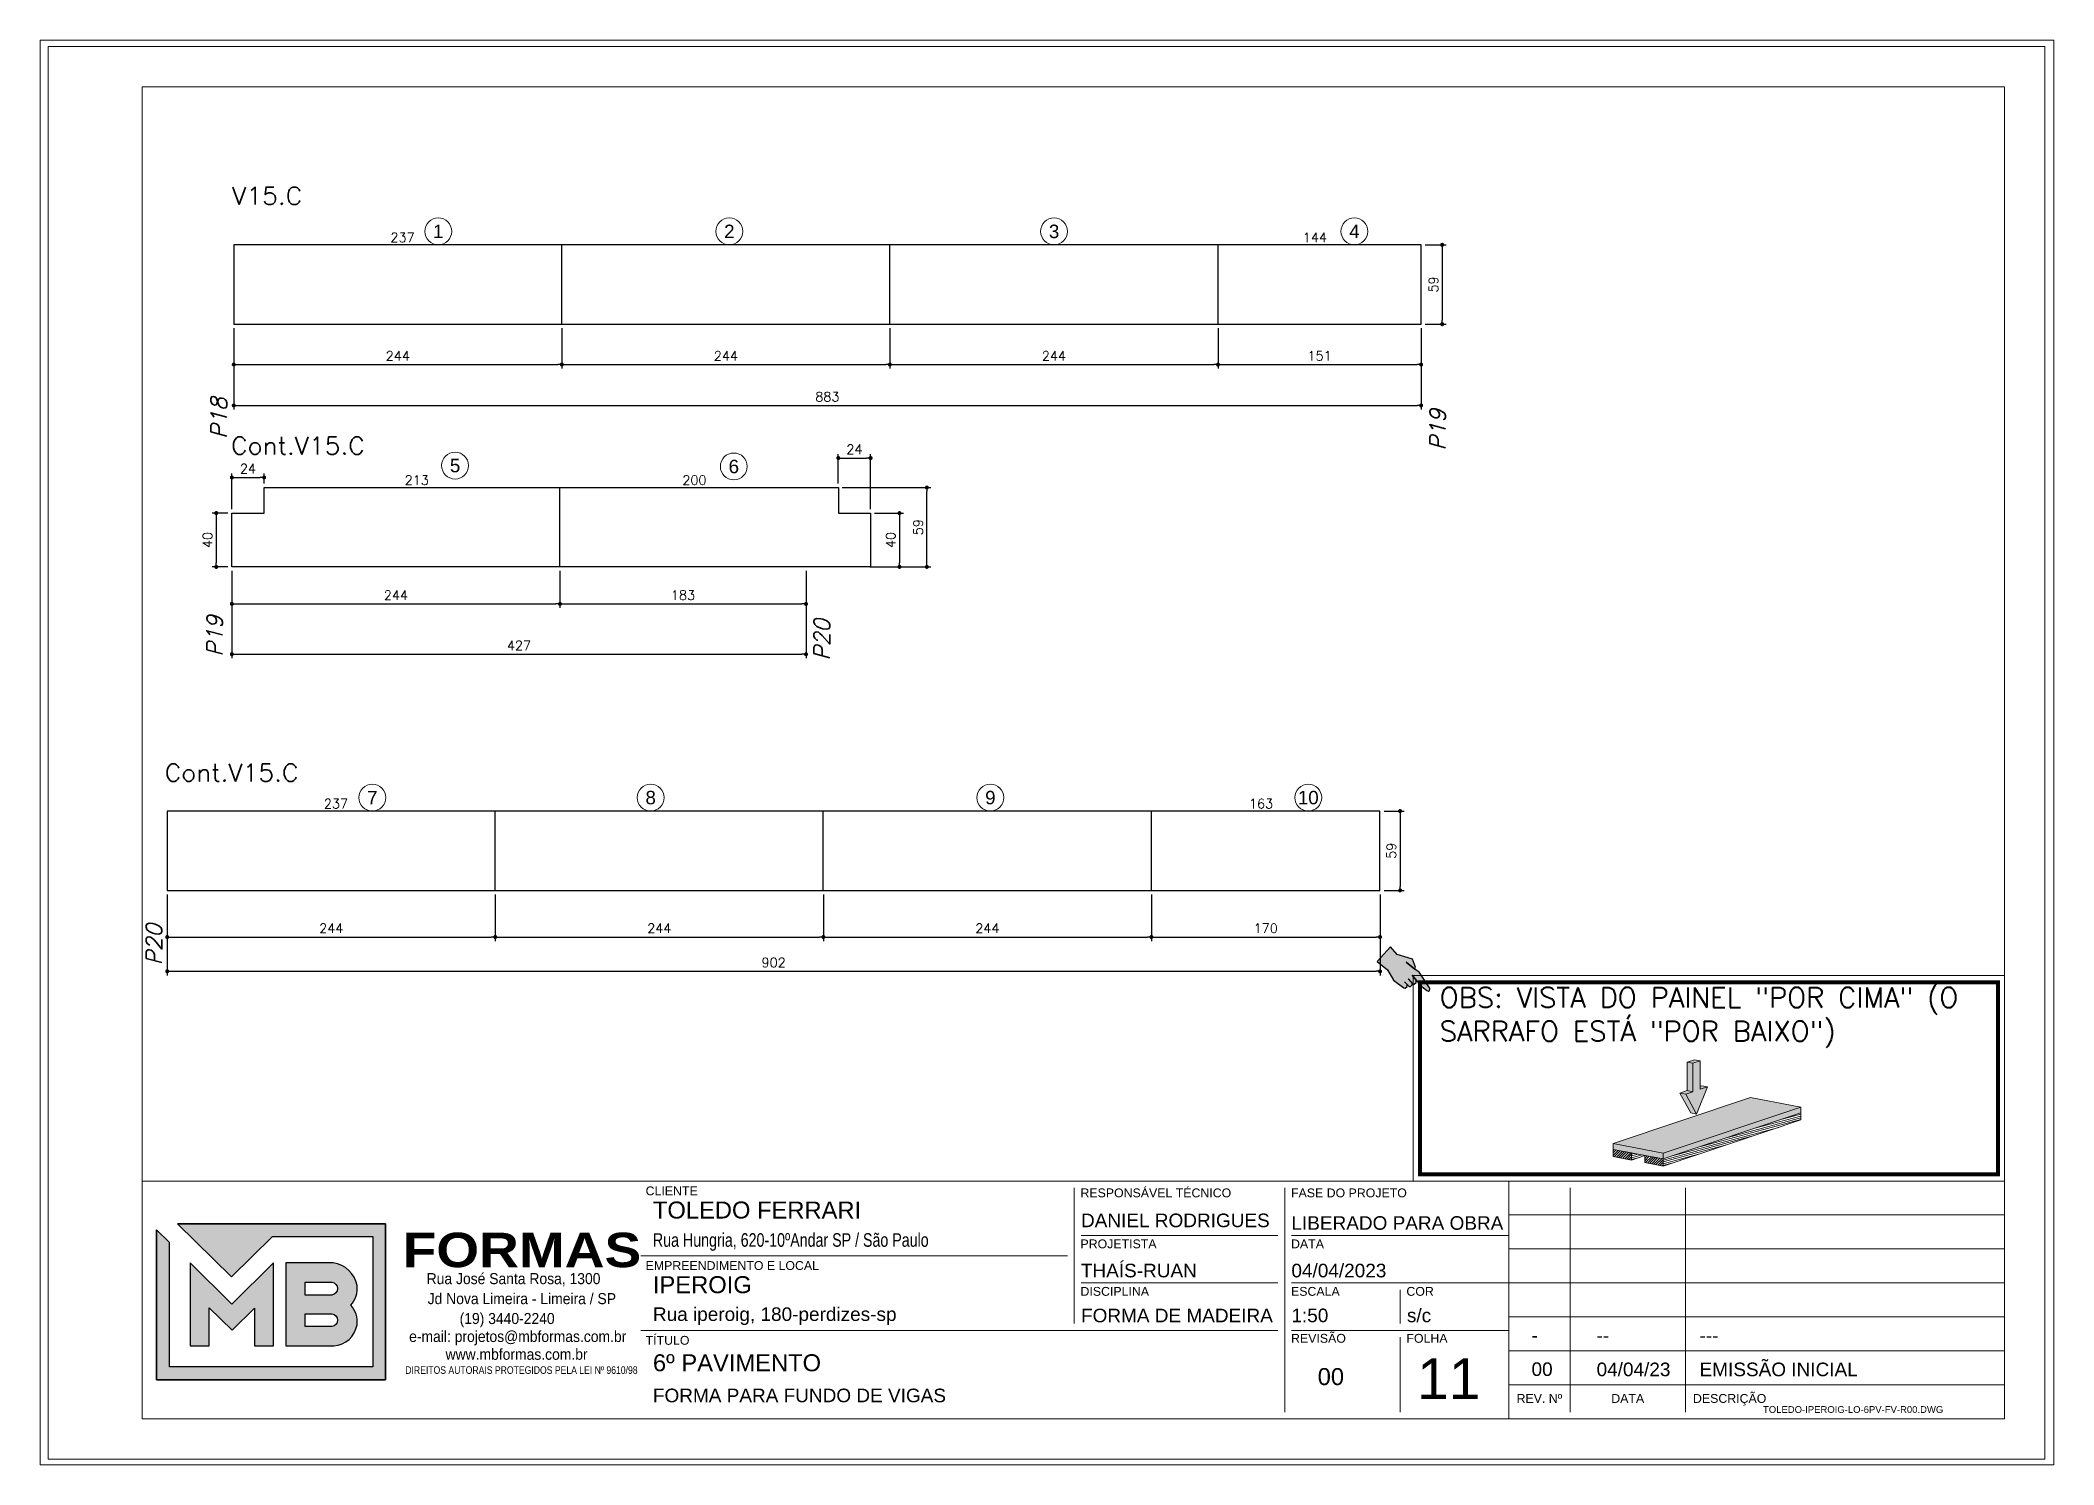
# Paper-space layout '11' of a CAD drawing. Extents: x 399.1 to 428.8, y 284.8 to 305.8.
# The model-space entities are those that its viewports show. They can reach past a viewport. Long polylines and large blocks are cut down to what shows.
import ezdxf
from ezdxf.enums import TextEntityAlignment as Align
from ezdxf.lldxf.tags import DXFTag

# ---------------------------------------------------------------- set-up
doc = ezdxf.new("R2010")
doc.units = 0
doc.header["$PDMODE"] = 2
doc.header["$PDSIZE"] = 10
doc.linetypes.add('CABLIN', pattern=[0.35, 0.25, -0.1])
doc.layers.get('0').update_dxf_attribs({"lineweight": 13})
doc.layers.get('Defpoints').update_dxf_attribs({"lineweight": 13})
for name, color, linetype, lineweight in [('contorno de painel', 7, 'Continuous', 13), ('cotas', 4, 'Continuous', 13), ('FOLHA MB', 7, 'Continuous', 13), ('HACHURACONCRETO', 7, 'Continuous', 13), ('Romaneio', 1, 'Continuous', 13), ('texto de viga', 7, 'Continuous', 13)]:
    doc.layers.add(name, color=color, linetype=linetype, lineweight=lineweight)
for name, color, linetype in [('Cota Sarrafo', 180, 'Continuous'), ('MB_LOGO', 254, 'Continuous'), ('Painéis', 200, 'Continuous'), ('REGUA-80', 111, 'Continuous'), ('TEXTO_GERAL', 7, 'Continuous'), ('va165-sec', 5, 'DASHED')]:
    doc.layers.add(name, color=color, linetype=linetype)
doc.layers.add('VIEW', color=252, linetype='Continuous', lineweight=13, plot=False)
doc.styles.add('ARIAL', font='arial.ttf', dxfattribs={"oblique": 15, "height": 25})
doc.styles.add('MB_C01', font='arial.ttf', dxfattribs={"height": 1.3})
doc.styles.add('MB_C02', font='arial.ttf', dxfattribs={"height": 2})
doc.styles.add('MB_C03', font='arial.ttf', dxfattribs={"height": 2.5})
doc.styles.add('MB_C04', font='arial.ttf', dxfattribs={"height": 6})
doc.styles.add('MB_LOGO', font='ariblk.ttf', dxfattribs={"height": 75})
doc.styles.add('MB_TEXT', font='ARIALN.TTF', dxfattribs={"height": 10})
doc.styles.add('REGUA-120', font='ROMANS.shx', dxfattribs={"height": 15})
doc.styles.add('ROMANS', font='romans.shx')
tags = doc.linetypes.add('DASHED', pattern=[0.75, 0.5, -0.25]).pattern_tags.tags
tags[6:7] = [DXFTag(74, 4), DXFTag(75, 0), DXFTag(340, '0'), DXFTag(46, 1.0), DXFTag(50, 0.0), DXFTag(44, 0.0), DXFTag(45, 0.0)]
tags[4:5] = [DXFTag(74, 4), DXFTag(75, 0), DXFTag(340, '0'), DXFTag(46, 1.0), DXFTag(50, 0.0), DXFTag(44, 0.0), DXFTag(45, 0.0)]
doc.dimstyles.new('PAINEL', dxfattribs={"dimtxt": 7, "dimasz": 3, "dimexe": 3, "dimexo": 3, "dimgap": 3, "dimtad": 1, "dimdec": 1, "dimzin": 12, "dimdsep": 46, "dimtxsty": 'ROMANS', "dimblk": 'DOT', "dimcen": 0, "dimclrd": 4, "dimclre": 4, "dimclrt": 240, "dimadec": 1, "dimazin": 3, "dimtfac": 1, "dimtdec": 1, "dimtmove": 0, "dimatfit": 3, "dimfxl": 0, "dimtolj": 1, "dimtzin": 12, "dimarcsym": 0})
doc.dimstyles.new('projeto2', dxfattribs={"dimtxt": 7, "dimasz": 5, "dimexe": 1.25, "dimexo": 2.5, "dimgap": 2, "dimtad": 1, "dimdec": 1, "dimdsep": 46, "dimtxsty": 'ROMANS', "dimblk": 'OBLIQUE', "dimcen": 10, "dimdle": 1, "dimse1": 1, "dimse2": 1, "dimsd1": 1, "dimsd2": 1, "dimclrd": 256, "dimclre": 256, "dimclrt": 3, "dimadec": 0, "dimazin": 0, "dimtfac": 1, "dimtdec": 1, "dimtmove": 0, "dimatfit": 3, "dimldrblk": 'OBLIQUE', "dimfxl": 0, "dimlwd": -1, "dimlwe": -1, "dimarcsym": 0})

psp = doc.layouts.new('11')

msp = doc.modelspace()

# ---------------------------------------------------------------- texts
at = {"layer": 'Romaneio', "color": 7, "style": 'ARIAL'}
for s, p in [('1', (-15631.3, 7294.89)), ('2', (-15414.82, 7294.89)), ('3', (-15173.32, 7294.89)), ('4', (-14949.97, 7294.89)), ('5', (-15618.78, 7120.83)), ('6', (-15411.5, 7120.14)), ('7', (-15680.33, 6874.04)), ('8', (-15473.34, 6874.04)), ('9', (-15220.71, 6874.04)), ('10', (-14984.3, 6874.04))]:
    msp.add_text(s, height=10, dxfattribs=at).set_placement(p, align=Align.MIDDLE_CENTER)
at = {"layer": 'texto de viga', "color": 215, "style": 'REGUA-120', "oblique": 15}
for s, p in [(' P18', (-15788.59, 7132.71)), ('P19', (-14882.2, 7132.07)), (' P19', (-15791.7, 6970.72)), (' P20', (-15340.14, 6967.95)), (' P20', (-15836.86, 6741.3))]:
    msp.add_text(s, height=11.752, rotation=90, dxfattribs=at).set_placement(p)
at = {"layer": 'TEXTO_GERAL', "style": 'REGUA-120', "width": 1.05}
for s, p in [('V15.C', (-15784.55, 7314.85)), ('Cont.V15.C', (-15785.38, 7129.08)), ('Cont.V15.C', (-15834.7, 6886.09))]:
    msp.add_text(s, height=13, dxfattribs=at).set_placement(p)

# ---------------------------------------------------------------- blocks, each defined once
blk = doc.blocks.new('LOGO2')
at = {"layer": 'MB_LOGO', "linetype": 'Continuous'}
h = blk.add_hatch(color=256, dxfattribs=at)
h.dxf.hatch_style = 1
h.set_gradient(color1=(242, 132, 69), color2=(247, 180, 141), rotation=90, tint=1)
h.paths.add_polyline_path([(7.48, 9.64), (10.45, 12.57), (17.71, 12.57), (17.71, 3.12), (2.97, 3.12), (2.97, 12.14), (2.04, 13.06), (2.04, 2.19), (18.64, 2.19), (18.64, 13.5), (3.56, 13.5)])
h = blk.add_hatch(color=256, dxfattribs=at)
h.dxf.hatch_style = 1
h.set_gradient(color1=(242, 132, 69), color2=(247, 180, 141), rotation=90, tint=1)
h.paths.add_polyline_path([(10.52, 4.64), (10.52, 10.66), (7.5, 7.68), (4.47, 10.66), (4.47, 4.64), (5.86, 4.64), (5.86, 7.4), (7.51, 5.78), (9.13, 7.37), (9.13, 4.64)])
h = blk.add_hatch(color=256, dxfattribs=at)
h.dxf.hatch_style = 1
h.set_gradient(color1=(242, 132, 69), color2=(247, 180, 141), rotation=90, tint=1)
h.paths.add_polyline_path([(11.42, 10.66), (11.42, 4.64), (14.89, 4.64, 0.350532), (16.57, 6.18, 0.219217), (16.12, 7.6, 0.21502), (16.57, 9.03, 0.319901), (14.85, 10.66)])
h.paths.add_polyline_path([(14.75, 8.33), (12.82, 8.33), (12.82, 9.26), (14.63, 9.26, -1)], flags=16)
h.paths.add_polyline_path([(14.75, 6.04), (12.82, 6.04), (12.82, 6.97), (14.63, 6.97, -1)], flags=16)
blk.add_lwpolyline([(3.56, 13.5), (18.64, 13.5), (18.64, 2.19), (2.04, 2.19), (2.04, 13.06)], dxfattribs=at)
at = {"layer": 'MB_LOGO', "color": 31, "linetype": 'Continuous', "true_color": 0xf7b48d}
for points in [[(10.45, 12.57), (17.71, 12.57), (17.71, 3.12), (2.97, 3.12), (2.97, 12.14), (2.04, 13.06), (2.04, 2.19), (18.64, 2.19), (18.64, 13.5), (3.56, 13.5), (7.48, 9.64)], [(4.47, 10.66), (4.47, 4.64), (5.86, 4.64), (5.86, 7.4), (7.51, 5.78), (9.13, 7.37), (9.13, 4.64), (10.52, 4.64), (10.52, 10.66), (7.5, 7.68)]]:
    blk.add_lwpolyline(points, close=True, dxfattribs=at)
for points in [[(16.57, 9.03, 0.319901), (14.85, 10.66), (11.42, 10.66), (11.42, 4.64), (14.89, 4.64, 0.350532), (16.57, 6.18, 0.219217), (16.12, 7.6, 0.21502)], [(12.82, 9.26), (14.75, 9.26, -0.880235), (14.75, 8.33), (12.82, 8.33)], [(12.82, 6.97), (14.75, 6.97, -0.880235), (14.75, 6.04), (12.82, 6.04)]]:
    blk.add_lwpolyline(points, format="xyb", close=True, dxfattribs=at)
at = {"layer": 'MB_LOGO', "color": 0, "linetype": 'Continuous', "style": 'MB_LOGO'}
blk.add_text('FORMAS', height=2.496, dxfattribs=at).set_placement((19.88, 10.35))
at = {"layer": 'MB_LOGO', "color": 0, "style": 'MB_TEXT', "width": 1.1}
for s, p in [('Rua José Santa Rosa, 1300', (21.62, 9.12)), ('Jd Nova Limeira - Limeira / SP', (21.69, 7.67)), ('(19) 3440-2240', (24.01, 6.23)), ('e-mail: projetos@mbformas.com.br', (20.35, 4.93)), ('www.mbformas.com.br', (22.99, 3.64))]:
    blk.add_text(s, height=0.7993, dxfattribs=at).set_placement(p)
at = {"layer": 'MB_LOGO', "color": 252, "style": 'MB_TEXT'}
blk.add_text('DIREITOS AUTORAIS PROTEGIDOS PELA LEI Nº 9610/98', height=0.546, dxfattribs=at).set_placement((20.07, 2.62))
blk = doc.blocks.new('A$Ceb89ac90')
at = {"color": 1}
for p, q in [((1086.3, 356.7), (70, 356.7)), ((763, 351.7), (763, 250.7)), ((919.6, 351.7), (919.6, 185)), ((1086.3, 356.7), (1086.3, 179.9)), ((1455, 356.7), (1086.3, 356.7)), ((1131.8, 185), (1131.8, 351.7)), ((1217.6, 351.7), (1217.6, 185)), ((1455, 331.5), (1086.3, 331.5)), ((914.6, 316.3), (768.1, 316.3)), ((1086.3, 316.3), (924.7, 316.3)), ((758, 301.2), (440.7, 301.2)), ((1455, 306.2), (1086.3, 306.2)), ((914.6, 281), (768.1, 281)), ((1086.3, 281), (924.7, 281)), ((1005.5, 275.9), (1005.5, 250.7)), ((1455, 281), (1086.3, 281)), ((1455, 255.7), (1086.3, 255.7)), ((914.6, 245.6), (440.7, 245.6)), ((1086.3, 245.6), (924.7, 245.6)), ((1005.5, 240.6), (1005.5, 185)), ((1455, 230.4), (1086.3, 230.4)), ((1455, 205.2), (1086.3, 205.2))]:
    blk.add_line(p, q, dxfattribs=at)
for points in [[(0, 1199.9), (0, 149.9), (1485, 149.9), (1485, 1199.9)], [(70, 1169.9), (70, 179.9), (1455, 179.9), (1455, 1169.9)]]:
    blk.add_lwpolyline(points, close=True, dxfattribs=at)
at = {"xscale": 10.25810868844649, "yscale": 10.25810868844649, "zscale": 10.25810868844649}
blk.add_blockref('LOGO2', (59.7, 186.5), dxfattribs=at)
at = {"color": 6, "style": 'MB_C01'}
for s, height, p in [('CLIENTE', 6.57, (444.3, 346.1)), ('RESPONSÁVEL TÉCNICO', 6.566, (767.7, 344.6)), ('FASE DO PROJETO', 6.566, (924.3, 344.6)), ('PROJETISTA', 6.57, (767.7, 306.7)), ('DATA', 6.57, (924.3, 306.7)), ('EMPREENDIMENTO E LOCAL', 6.566, (444.3, 290.6)), ('DISCIPLINA', 6.57, (767.7, 271.4)), ('ESCALA', 6.57, (924.3, 271.4)), ('COR', 6.57, (1010.1, 271.4)), ('TÍTULO', 6.57, (444.3, 235)), ('REVISÃO', 6.57, (924.3, 236.5)), ('FOLHA', 6.57, (1010.1, 236.5))]:
    blk.add_text(s, height=height, dxfattribs=at).set_placement(p)
at = {"color": 5, "style": 'MB_C02'}
for s, p in [('DANIEL RODRIGUES', (768.1, 322.4)), ('FORMA DE MADEIRA', (768.1, 251.7))]:
    blk.add_text(s, height=10.102, dxfattribs=at).set_placement(p)
at = {"color": 6, "style": 'MB_C01'}
for s, p in [('REV. Nº', (1109, 195.1)), ('DATA', (1174.7, 195.1)), ('DESCRIÇÃO', (1250.5, 195.1))]:
    blk.add_text(s, height=6.57, dxfattribs=at).set_placement(p, align=Align.MIDDLE_CENTER)
at = {"insert": (1275.3, 189.4), "char_height": 5.051, "width": 210.818, "attachment_point": 1, "style": 'MB_C04'}
blk.add_mtext('TOLEDO-IPEROIG-LO-6PV-FV-R00.DWG', dxfattribs=at)
at = {"color": 5}
for tag, p, height, style in [('REV_05', (1103.1, 338.1), 10.1, 'MB_C02'), ('DATA_REV_05', (1151.5, 337.9), 10.1, 'MB_C02'), ('INFO_REV_05', (1228.1, 337.9), 10.1, 'MB_C02'), ('CLIENTE', (449.7, 328.8), 12.6, 'MB_C03'), ('FASE', (924.6, 320.5), 10.1, 'MB_C02'), ('REV_04', (1103.1, 312.8), 10.1, 'MB_C02'), ('DATA_REV_04', (1151.5, 312.7), 10.1, 'MB_C02'), ('INFO_REV_04', (1228.1, 312.7), 10.1, 'MB_C02'), ('OBRA', (449.7, 273.3), 12.6, 'MB_C03'), ('PROJETISTA', (768, 285.1), 10.1, 'MB_C02'), ('DATA', (924.6, 285.1), 10.1, 'MB_C02'), ('REV_03', (1103.1, 287.6), 10.1, 'MB_C02'), ('DATA_REV_03', (1151.5, 287.4), 10.1, 'MB_C02'), ('INFO_REV_03', (1228.1, 287.4), 10.1, 'MB_C02'), ('REV_02', (1103.1, 262.3), 10.1, 'MB_C02'), ('DATA_REV_02', (1151.5, 262.1), 10.1, 'MB_C02'), ('INFO_REV_02', (1228.1, 262.1), 10.1, 'MB_C02'), ('ESC', (924.6, 251.8), 10.1, 'MB_C02'), ('COR', (1010.5, 251.8), 10.1, 'MB_C02'), ('REV_01', (1103.1, 237.1), 10.1, 'MB_C02'), ('DATA_REV_01', (1151.5, 236.9), 10.1, 'MB_C02'), ('INFO_REV_01', (1228.1, 236.9), 10.1, 'MB_C02'), ('PAVIMENTO', (449.7, 215.3), 12.6, 'MB_C03'), ('FL', (1018.1, 194.7), 30.3, 'MB_C04'), ('REV', (944.1, 205), 12.6, 'MB_C03'), ('REV_00', (1103.1, 211.8), 10.1, 'MB_C02'), ('DATA_REV_00', (1151.5, 211.6), 10.1, 'MB_C02'), ('EMISSÃO_INICIAL', (1228.1, 211.6), 10.1, 'MB_C02')]:
    blk.add_attdef(tag, p, '', height=height, dxfattribs=dict(at, style=style))
at = {"color": 6, "style": 'MB_C02'}
for tag, p in [('ENDEREÇO_CLIENTE', (449.7, 307.8)), ('ENDEREÇO_OBRA', (449.7, 252.7)), ('TIPO_DE_PROJETO', (449.7, 192.3))]:
    blk.add_attdef(tag, p, '', height=10.1, dxfattribs=at)
blk = doc.blocks.new('INDICADOR')
at = {"layer": 'va165-sec', "ltscale": 100}
blk.add_hatch(color=61, dxfattribs=at).paths.add_polyline_path([(-59.7, -24.5), (-37.5, -24.3), (-35.4, -22.8), (-34.7, -18.5), (-36.9, -15.9), (-32.1, -16.5), (-29.9, -15.1), (-29.3, -11.2), (-31.5, -8.9), (-29.5, -9.3), (-27.5, -7.7), (-26.6, -3.4), (-28.9, -0.4), (-18.5, -2.8), (-3.7, -3.1), (-0.7, -1.9), (0, 0), (-1.3, 2.8), (-2.9, 3.5), (-33.7, 13.2), (-42.6, 13.1), (-44, 16), (-56.7, 23.9), (-82.1, 13.8), (-99.5, 16.7), (-102.1, -17), (-79.1, -17.5)])
at = {"layer": 'REGUA-80', "color": 1}
blk.add_lwpolyline([(-102.1, -17), (-79.1, -17.5), (-59.7, -24.5), (-37.5, -24.3), (-35.4, -22.8), (-34.7, -18.5), (-36.9, -15.9), (-43.1, -15.1), (-32.1, -16.5), (-29.9, -15.1), (-29.3, -11.2), (-31.5, -8.9), (-41.5, -7), (-29.5, -9.3), (-27.5, -7.7), (-26.6, -3.4), (-28.9, -0.4), (-39.8, 2.2), (-18.5, -2.8), (-3.7, -3.1), (-0.7, -1.9), (0, 0), (-1.3, 2.8), (-2.9, 3.5), (-33.7, 13.2), (-42.6, 13.1), (-61.9, 12.9), (-42.6, 13.1), (-44, 16), (-56.7, 23.9), (-82.1, 13.8), (-99.5, 16.7), (-102.1, -17)], dxfattribs=at)
blk = doc.blocks.new('DEDADA')
at = {"linetype": 'Continuous', "ltscale": 100, "xscale": 0.5000000000004939, "yscale": 0.5000000000004939, "zscale": 0.5000000000004939, "rotation": 321.5463332659798}
blk.add_blockref('INDICADOR', (63.1, 17), dxfattribs=at)
blk = doc.blocks.new('FDSFSDFSDF')
at = {"layer": 'HACHURACONCRETO'}
h = blk.add_hatch(color=1, dxfattribs=at)
h.dxf.hatch_style = 1
h.paths.add_polyline_path([(-20956.4, 7327.5), (-20960.7, 7328.3), (-20960.7, 7307.2), (-20956.4, 7306.3)], flags=17)
h.paths.add_polyline_path([(-20951, 7329.3), (-20956.4, 7327.5), (-20956.4, 7306.3), (-20961.8, 7304.5), (-20953.7, 7289.8), (-20945.6, 7310), (-20951, 7308.2)])
h.paths.add_polyline_path([(-20961.8, 7304.5), (-20966.1, 7305.3), (-20958, 7290.7), (-20953.7, 7289.8)])
h.paths.add_polyline_path([(-20956.4, 7306.3), (-20960.7, 7307.2), (-20966.1, 7305.3), (-20961.8, 7304.5)])
h.paths.add_polyline_path([(-20945.6, 7310), (-20949.9, 7310.8), (-20951, 7310.4), (-20951, 7308.2)], flags=17)
h.paths.add_polyline_path([(-20951, 7329.3), (-20955.3, 7330.1), (-20960.7, 7328.3), (-20956.4, 7327.5)])
h = blk.add_hatch(color=253, dxfattribs=at)
h.dxf.hatch_style = 1
h.paths.add_polyline_path([(-20876.3, 7294.9), (-20913.5, 7302), (-21015.7, 7267.8), (-20978.5, 7260.6)])
h.paths.add_polyline_path([(-21015.7, 7267.8), (-21015.7, 7263.5), (-20978.5, 7256.4), (-20978.5, 7260.6)])
h.paths.add_polyline_path([(-20876.3, 7290.6), (-20876.3, 7294.9), (-20978.5, 7260.6), (-20978.5, 7256.4)])
h = blk.add_hatch(dxfattribs=at)
h.set_pattern_fill('ANSI31', color=252, scale=0.409149, angle=150)
h.set_pattern_definition([(195, (7609.989, -2957.4306), (0.336218163, -1.254783266), [])])
h.paths.add_polyline_path([(-20992.2, 7258.9), (-20992.2, 7259), (-21002, 7260.9), (-21002, 7255.6)])
h.paths.add_polyline_path([(-20876.3, 7285.4), (-20876.3, 7290.6), (-20978.5, 7256.4), (-20978.5, 7251.1)])
h = blk.add_hatch(dxfattribs=at)
h.set_pattern_fill('ANSI31', color=252, scale=0.409149)
h.set_pattern_definition([(45, (7609.989, -2957.4306), (-0.918565103, 0.918565103), [])])
h.paths.add_polyline_path([(-21002, 7260.9), (-21015.7, 7263.5), (-21015.7, 7258.3), (-21002, 7255.6)])
h.paths.add_polyline_path([(-20978.5, 7256.4), (-20992.2, 7259), (-20992.2, 7253.8), (-20978.5, 7251.1)])
at = {"color": 0, "linetype": 'Continuous', "lineweight": 0, "extrusion": (5.55112e-17, 0.967349, 0.253449)}
for p, q in [((-20960.7, 7328.3), (-20955.3, 7330.1)), ((-20956.4, 7327.5), (-20960.7, 7328.3)), ((-20960.7, 7307.2), (-20960.7, 7328.3)), ((-20951, 7329.3), (-20956.4, 7327.5)), ((-20956.4, 7327.5), (-20956.4, 7306.3)), ((-20951, 7329.3), (-20955.3, 7330.1)), ((-20951, 7308.2), (-20951, 7329.3)), ((-20953.7, 7289.8), (-20945.6, 7310)), ((-20951, 7310.4), (-20949.9, 7310.8)), ((-20945.6, 7310), (-20951, 7308.2)), ((-20945.6, 7310), (-20949.9, 7310.8)), ((-20913.5, 7302), (-21015.7, 7267.8)), ((-20978.5, 7260.6), (-20876.3, 7294.9)), ((-20966.1, 7305.3), (-20960.7, 7307.2)), ((-20961.8, 7304.5), (-20966.1, 7305.3)), ((-20958, 7290.7), (-20966.1, 7305.3)), ((-20956.4, 7306.3), (-20961.8, 7304.5)), ((-20961.8, 7304.5), (-20953.7, 7289.8)), ((-20956.4, 7306.3), (-20960.7, 7307.2)), ((-20876.3, 7294.9), (-20913.5, 7302)), ((-20876.3, 7290.6), (-20876.3, 7294.9)), ((-20876.3, 7290.6), (-20978.5, 7256.4)), ((-20876.3, 7290.6), (-20978.5, 7256.4)), ((-20876.3, 7285.4), (-20978.5, 7251.1)), ((-20953.7, 7289.8), (-20958, 7290.7)), ((-20876.3, 7290.6), (-20876.3, 7285.4)), ((-21015.7, 7267.8), (-20978.5, 7260.6)), ((-21015.7, 7263.5), (-21015.7, 7267.8)), ((-21015.7, 7263.5), (-21015.7, 7258.3)), ((-21015.7, 7263.5), (-21002, 7260.9)), ((-20978.5, 7256.4), (-21015.7, 7263.5)), ((-21002, 7255.6), (-21015.7, 7258.3)), ((-21002, 7260.9), (-21002, 7255.6)), ((-20992.2, 7258.9), (-21002, 7255.6)), ((-20978.5, 7256.4), (-20992.2, 7259)), ((-20992.2, 7259), (-20992.2, 7253.8)), ((-20978.5, 7251.1), (-20992.2, 7253.8)), ((-20978.5, 7256.4), (-20978.5, 7260.6)), ((-20978.5, 7256.4), (-20978.5, 7251.1))]:
    blk.add_line(p, q, dxfattribs=at)
blk.add_lwpolyline([(-21164.5, 7392.8), (-20724.6, 7392.8), (-20724.6, 7240), (-21164.5, 7240)], close=True)
at = {"const_width": 3}
blk.add_lwpolyline([(-21159.5, 7387.8), (-20729.6, 7387.8), (-20729.6, 7245), (-21159.5, 7245)], close=True, dxfattribs=at)
at = {"lineweight": 5, "xscale": 0.8622490710097133, "yscale": 0.8622490710097133, "zscale": 0.2874163570032379}
blk.add_blockref('DEDADA', (-21206.7, 7367), dxfattribs=at)
at = {"layer": 'contorno de painel', "linetype": 'CABLIN', "insert": (-21144.8, 7383.9), "char_height": 15, "attachment_point": 1, "style": 'ROMANS'}
blk.add_mtext_dynamic_manual_height_columns('OBS: VISTA DO PAINEL "POR CIMA" (O SARRAFO ESTÁ "POR BAIXO")', width=429.807, gutter_width=45, heights=[0], dxfattribs=at)
blk = doc.blocks.new('_Dot')
at = {"color": 0, "linetype": 'ByBlock', "lineweight": -2}
blk.add_line((-0.5, 0), (-1, 0), dxfattribs=at)
at = {"color": 0, "linetype": 'ByBlock', "const_width": 0.5}
blk.add_lwpolyline([(-0.25, 0, 1), (0.25, 0, 1)], format="xyb", close=True, dxfattribs=at)
blk = doc.blocks.new('*D834')
at = {"layer": 'cotas', "color": 4, "lineweight": -2, "transparency": 16777216}
for p, q in [((-15783.4, 7222.9), (-15783.4, 7162.5)), ((-14900.4, 7222.9), (-14900.4, 7162.5)), ((-15780.4, 7165.5), (-14903.4, 7165.5))]:
    blk.add_line(p, q, dxfattribs=at)
at = {"layer": 'Defpoints', "color": 0, "transparency": 16777216}
for p in [(-15783.4, 7225.9), (-14900.4, 7225.9), (-14900.4, 7165.5)]:
    blk.add_point(p, dxfattribs=at)
at = {"layer": 'cotas', "color": 4, "lineweight": -2, "transparency": 16777216, "xscale": 3, "yscale": 3, "zscale": 3, "rotation": 180}
blk.add_blockref('_Dot', (-15783.4, 7165.5), dxfattribs=at)
at = {"layer": 'cotas', "color": 4, "lineweight": -2, "transparency": 16777216, "xscale": 3, "yscale": 3, "zscale": 3}
blk.add_blockref('_Dot', (-14900.4, 7165.5), dxfattribs=at)
at = {"layer": 'cotas', "color": 240, "transparency": 16777216, "insert": (-15341.9, 7172), "char_height": 7, "attachment_point": 5, "style": 'ROMANS'}
blk.add_mtext('\\A1;883', dxfattribs=at)
blk = doc.blocks.new('*D835')
at = {"layer": 'cotas', "color": 4, "lineweight": -2, "transparency": 16777216}
for p, q in [((-15783.4, 7222.9), (-15783.4, 7192.9)), ((-15539.4, 7222.9), (-15539.4, 7192.9)), ((-15780.4, 7195.9), (-15542.4, 7195.9))]:
    blk.add_line(p, q, dxfattribs=at)
at = {"layer": 'Defpoints', "color": 0, "transparency": 16777216}
for p in [(-15783.4, 7225.9), (-15539.4, 7225.9), (-15539.4, 7195.9)]:
    blk.add_point(p, dxfattribs=at)
at = {"layer": 'cotas', "color": 4, "lineweight": -2, "transparency": 16777216, "xscale": 3, "yscale": 3, "zscale": 3, "rotation": 180}
blk.add_blockref('_Dot', (-15783.4, 7195.9), dxfattribs=at)
at = {"layer": 'cotas', "color": 4, "lineweight": -2, "transparency": 16777216, "xscale": 3, "yscale": 3, "zscale": 3}
blk.add_blockref('_Dot', (-15539.4, 7195.9), dxfattribs=at)
at = {"layer": 'cotas', "color": 240, "transparency": 16777216, "insert": (-15661.4, 7202.4), "char_height": 7, "attachment_point": 5, "style": 'ROMANS'}
blk.add_mtext('\\A1;244', dxfattribs=at)
blk = doc.blocks.new('*D836')
at = {"layer": 'cotas', "color": 4, "lineweight": -2, "transparency": 16777216}
for p, q in [((-15539.4, 7222.9), (-15539.4, 7192.9)), ((-15295.4, 7222.9), (-15295.4, 7192.9)), ((-15536.4, 7195.9), (-15298.4, 7195.9))]:
    blk.add_line(p, q, dxfattribs=at)
at = {"layer": 'Defpoints', "color": 0, "transparency": 16777216}
for p in [(-15539.4, 7225.9), (-15295.4, 7225.9), (-15295.4, 7195.9)]:
    blk.add_point(p, dxfattribs=at)
at = {"layer": 'cotas', "color": 4, "lineweight": -2, "transparency": 16777216, "xscale": 3, "yscale": 3, "zscale": 3, "rotation": 180}
blk.add_blockref('_Dot', (-15539.4, 7195.9), dxfattribs=at)
at = {"layer": 'cotas', "color": 4, "lineweight": -2, "transparency": 16777216, "xscale": 3, "yscale": 3, "zscale": 3}
blk.add_blockref('_Dot', (-15295.4, 7195.9), dxfattribs=at)
at = {"layer": 'cotas', "color": 240, "transparency": 16777216, "insert": (-15417.4, 7202.4), "char_height": 7, "attachment_point": 5, "style": 'ROMANS'}
blk.add_mtext('\\A1;244', dxfattribs=at)
blk = doc.blocks.new('*D837')
at = {"layer": 'cotas', "color": 4, "lineweight": -2, "transparency": 16777216}
for p, q in [((-15295.4, 7222.9), (-15295.4, 7192.9)), ((-15051.4, 7222.9), (-15051.4, 7192.9)), ((-15292.4, 7195.9), (-15054.4, 7195.9))]:
    blk.add_line(p, q, dxfattribs=at)
at = {"layer": 'Defpoints', "color": 0, "transparency": 16777216}
for p in [(-15295.4, 7225.9), (-15051.4, 7225.9), (-15051.4, 7195.9)]:
    blk.add_point(p, dxfattribs=at)
at = {"layer": 'cotas', "color": 4, "lineweight": -2, "transparency": 16777216, "xscale": 3, "yscale": 3, "zscale": 3, "rotation": 180}
blk.add_blockref('_Dot', (-15295.4, 7195.9), dxfattribs=at)
at = {"layer": 'cotas', "color": 4, "lineweight": -2, "transparency": 16777216, "xscale": 3, "yscale": 3, "zscale": 3}
blk.add_blockref('_Dot', (-15051.4, 7195.9), dxfattribs=at)
at = {"layer": 'cotas', "color": 240, "transparency": 16777216, "insert": (-15173.4, 7202.4), "char_height": 7, "attachment_point": 5, "style": 'ROMANS'}
blk.add_mtext('\\A1;244', dxfattribs=at)
blk = doc.blocks.new('*D838')
at = {"layer": 'cotas', "color": 4, "lineweight": -2, "transparency": 16777216}
for p, q in [((-15051.4, 7222.9), (-15051.4, 7192.9)), ((-14900.4, 7222.9), (-14900.4, 7192.9)), ((-15048.4, 7195.9), (-14903.4, 7195.9))]:
    blk.add_line(p, q, dxfattribs=at)
at = {"layer": 'Defpoints', "color": 0, "transparency": 16777216}
for p in [(-15051.4, 7225.9), (-14900.4, 7225.9), (-14900.4, 7195.9)]:
    blk.add_point(p, dxfattribs=at)
at = {"layer": 'cotas', "color": 4, "lineweight": -2, "transparency": 16777216, "xscale": 3, "yscale": 3, "zscale": 3, "rotation": 180}
blk.add_blockref('_Dot', (-15051.4, 7195.9), dxfattribs=at)
at = {"layer": 'cotas', "color": 4, "lineweight": -2, "transparency": 16777216, "xscale": 3, "yscale": 3, "zscale": 3}
blk.add_blockref('_Dot', (-14900.4, 7195.9), dxfattribs=at)
at = {"layer": 'cotas', "color": 240, "transparency": 16777216, "insert": (-14975.9, 7202.4), "char_height": 7, "attachment_point": 5, "style": 'ROMANS'}
blk.add_mtext('\\A1;151', dxfattribs=at)
blk = doc.blocks.new('*D839')
at = {"layer": 'cotas', "color": 4, "lineweight": -2, "transparency": 16777216}
for p, q in [((-14897.4, 7284.9), (-14881.7, 7284.9)), ((-14884.7, 7281.9), (-14884.7, 7228.9)), ((-14897.4, 7225.9), (-14881.7, 7225.9))]:
    blk.add_line(p, q, dxfattribs=at)
at = {"layer": 'Defpoints', "color": 0, "transparency": 16777216}
for p in [(-14900.4, 7284.9), (-14900.4, 7225.9), (-14884.7, 7225.9)]:
    blk.add_point(p, dxfattribs=at)
at = {"layer": 'cotas', "color": 4, "lineweight": -2, "transparency": 16777216, "xscale": 3, "yscale": 3, "zscale": 3}
for p, rotation in [((-14884.7, 7284.9), 90), ((-14884.7, 7225.9), 270)]:
    blk.add_blockref('_Dot', p, dxfattribs=dict(at, rotation=rotation))
at = {"layer": 'cotas', "color": 240, "transparency": 16777216, "insert": (-14891.2, 7255.4), "char_height": 7, "attachment_point": 5, "rotation": 90, "style": 'ROMANS'}
blk.add_mtext('\\A1;59', dxfattribs=at)
blk = doc.blocks.new('*D840')
at = {"layer": 'cotas', "color": 4, "lineweight": -2, "transparency": 16777216}
for p, q in [((-15784.8, 7042.5), (-15784.8, 6977.6)), ((-15357.8, 7042.5), (-15357.8, 6977.6)), ((-15781.8, 6980.6), (-15360.8, 6980.6))]:
    blk.add_line(p, q, dxfattribs=at)
at = {"layer": 'Defpoints', "color": 0, "transparency": 16777216}
for p in [(-15784.8, 7045.5), (-15357.8, 7045.5), (-15357.8, 6980.6)]:
    blk.add_point(p, dxfattribs=at)
at = {"layer": 'cotas', "color": 4, "lineweight": -2, "transparency": 16777216, "xscale": 3, "yscale": 3, "zscale": 3, "rotation": 180}
blk.add_blockref('_Dot', (-15784.8, 6980.6), dxfattribs=at)
at = {"layer": 'cotas', "color": 4, "lineweight": -2, "transparency": 16777216, "xscale": 3, "yscale": 3, "zscale": 3}
blk.add_blockref('_Dot', (-15357.8, 6980.6), dxfattribs=at)
at = {"layer": 'cotas', "color": 240, "transparency": 16777216, "insert": (-15571.3, 6987.1), "char_height": 7, "attachment_point": 5, "style": 'ROMANS'}
blk.add_mtext('\\A1;427', dxfattribs=at)
blk = doc.blocks.new('*D842')
at = {"layer": 'cotas', "color": 4, "lineweight": -2, "transparency": 16777216}
for p, q in [((-15784.8, 7042.5), (-15784.8, 7015)), ((-15540.8, 7042.5), (-15540.8, 7015)), ((-15781.8, 7018), (-15543.8, 7018))]:
    blk.add_line(p, q, dxfattribs=at)
at = {"layer": 'Defpoints', "color": 0, "transparency": 16777216}
for p in [(-15784.8, 7045.5), (-15540.8, 7045.5), (-15540.8, 7018)]:
    blk.add_point(p, dxfattribs=at)
at = {"layer": 'cotas', "color": 4, "lineweight": -2, "transparency": 16777216, "xscale": 3, "yscale": 3, "zscale": 3, "rotation": 180}
blk.add_blockref('_Dot', (-15784.8, 7018), dxfattribs=at)
at = {"layer": 'cotas', "color": 4, "lineweight": -2, "transparency": 16777216, "xscale": 3, "yscale": 3, "zscale": 3}
blk.add_blockref('_Dot', (-15540.8, 7018), dxfattribs=at)
at = {"layer": 'cotas', "color": 240, "transparency": 16777216, "insert": (-15662.8, 7024.5), "char_height": 7, "attachment_point": 5, "style": 'ROMANS'}
blk.add_mtext('\\A1;244', dxfattribs=at)
blk = doc.blocks.new('*D843')
at = {"layer": 'cotas', "color": 4, "lineweight": -2, "transparency": 16777216}
for p, q in [((-15540.8, 7042.5), (-15540.8, 7015)), ((-15357.8, 7042.5), (-15357.8, 7015)), ((-15537.8, 7018), (-15360.8, 7018))]:
    blk.add_line(p, q, dxfattribs=at)
at = {"layer": 'Defpoints', "color": 0, "transparency": 16777216}
for p in [(-15540.8, 7045.5), (-15357.8, 7045.5), (-15357.8, 7018)]:
    blk.add_point(p, dxfattribs=at)
at = {"layer": 'cotas', "color": 4, "lineweight": -2, "transparency": 16777216, "xscale": 3, "yscale": 3, "zscale": 3, "rotation": 180}
blk.add_blockref('_Dot', (-15540.8, 7018), dxfattribs=at)
at = {"layer": 'cotas', "color": 4, "lineweight": -2, "transparency": 16777216, "xscale": 3, "yscale": 3, "zscale": 3}
blk.add_blockref('_Dot', (-15357.8, 7018), dxfattribs=at)
at = {"layer": 'cotas', "color": 240, "transparency": 16777216, "insert": (-15449.3, 7024.5), "char_height": 7, "attachment_point": 5, "style": 'ROMANS'}
blk.add_mtext('\\A1;183', dxfattribs=at)
blk = doc.blocks.new('*D844')
at = {"layer": 'cotas', "color": 4, "lineweight": -2, "transparency": 16777216}
for p, q in [((-15832.9, 6802), (-15832.9, 6741.9)), ((-14930.9, 6802), (-14930.9, 6741.9)), ((-15829.9, 6744.9), (-14933.9, 6744.9))]:
    blk.add_line(p, q, dxfattribs=at)
at = {"layer": 'Defpoints', "color": 0, "transparency": 16777216}
for p in [(-15832.9, 6805), (-14930.9, 6805), (-14930.9, 6744.9)]:
    blk.add_point(p, dxfattribs=at)
at = {"layer": 'cotas', "color": 4, "lineweight": -2, "transparency": 16777216, "xscale": 3, "yscale": 3, "zscale": 3, "rotation": 180}
blk.add_blockref('_Dot', (-15832.9, 6744.9), dxfattribs=at)
at = {"layer": 'cotas', "color": 4, "lineweight": -2, "transparency": 16777216, "xscale": 3, "yscale": 3, "zscale": 3}
blk.add_blockref('_Dot', (-14930.9, 6744.9), dxfattribs=at)
at = {"layer": 'cotas', "color": 240, "transparency": 16777216, "insert": (-15381.9, 6751.4), "char_height": 7, "attachment_point": 5, "style": 'ROMANS'}
blk.add_mtext('\\A1;902', dxfattribs=at)
blk = doc.blocks.new('*D845')
at = {"layer": 'cotas', "color": 4, "lineweight": -2, "transparency": 16777216}
for p, q in [((-15832.9, 6802), (-15832.9, 6767.4)), ((-15588.9, 6802), (-15588.9, 6767.4)), ((-15829.9, 6770.4), (-15591.9, 6770.4))]:
    blk.add_line(p, q, dxfattribs=at)
at = {"layer": 'Defpoints', "color": 0, "transparency": 16777216}
for p in [(-15832.9, 6805), (-15588.9, 6805), (-15588.9, 6770.4)]:
    blk.add_point(p, dxfattribs=at)
at = {"layer": 'cotas', "color": 4, "lineweight": -2, "transparency": 16777216, "xscale": 3, "yscale": 3, "zscale": 3, "rotation": 180}
blk.add_blockref('_Dot', (-15832.9, 6770.4), dxfattribs=at)
at = {"layer": 'cotas', "color": 4, "lineweight": -2, "transparency": 16777216, "xscale": 3, "yscale": 3, "zscale": 3}
blk.add_blockref('_Dot', (-15588.9, 6770.4), dxfattribs=at)
at = {"layer": 'cotas', "color": 240, "transparency": 16777216, "insert": (-15710.9, 6776.9), "char_height": 7, "attachment_point": 5, "style": 'ROMANS'}
blk.add_mtext('\\A1;244', dxfattribs=at)
blk = doc.blocks.new('*D846')
at = {"layer": 'cotas', "color": 4, "lineweight": -2, "transparency": 16777216}
for p, q in [((-15588.9, 6802), (-15588.9, 6767.4)), ((-15344.9, 6802), (-15344.9, 6767.4)), ((-15585.9, 6770.4), (-15347.9, 6770.4))]:
    blk.add_line(p, q, dxfattribs=at)
at = {"layer": 'Defpoints', "color": 0, "transparency": 16777216}
for p in [(-15588.9, 6805), (-15344.9, 6805), (-15344.9, 6770.4)]:
    blk.add_point(p, dxfattribs=at)
at = {"layer": 'cotas', "color": 4, "lineweight": -2, "transparency": 16777216, "xscale": 3, "yscale": 3, "zscale": 3, "rotation": 180}
blk.add_blockref('_Dot', (-15588.9, 6770.4), dxfattribs=at)
at = {"layer": 'cotas', "color": 4, "lineweight": -2, "transparency": 16777216, "xscale": 3, "yscale": 3, "zscale": 3}
blk.add_blockref('_Dot', (-15344.9, 6770.4), dxfattribs=at)
at = {"layer": 'cotas', "color": 240, "transparency": 16777216, "insert": (-15466.9, 6776.9), "char_height": 7, "attachment_point": 5, "style": 'ROMANS'}
blk.add_mtext('\\A1;244', dxfattribs=at)
blk = doc.blocks.new('*D847')
at = {"layer": 'cotas', "color": 4, "lineweight": -2, "transparency": 16777216}
for p, q in [((-15344.9, 6802), (-15344.9, 6767.4)), ((-15100.9, 6802), (-15100.9, 6767.4)), ((-15341.9, 6770.4), (-15103.9, 6770.4))]:
    blk.add_line(p, q, dxfattribs=at)
at = {"layer": 'Defpoints', "color": 0, "transparency": 16777216}
for p in [(-15344.9, 6805), (-15100.9, 6805), (-15100.9, 6770.4)]:
    blk.add_point(p, dxfattribs=at)
at = {"layer": 'cotas', "color": 4, "lineweight": -2, "transparency": 16777216, "xscale": 3, "yscale": 3, "zscale": 3, "rotation": 180}
blk.add_blockref('_Dot', (-15344.9, 6770.4), dxfattribs=at)
at = {"layer": 'cotas', "color": 4, "lineweight": -2, "transparency": 16777216, "xscale": 3, "yscale": 3, "zscale": 3}
blk.add_blockref('_Dot', (-15100.9, 6770.4), dxfattribs=at)
at = {"layer": 'cotas', "color": 240, "transparency": 16777216, "insert": (-15222.9, 6776.9), "char_height": 7, "attachment_point": 5, "style": 'ROMANS'}
blk.add_mtext('\\A1;244', dxfattribs=at)
blk = doc.blocks.new('*D848')
at = {"layer": 'cotas', "color": 4, "lineweight": -2, "transparency": 16777216}
for p, q in [((-15100.9, 6802), (-15100.9, 6767.4)), ((-14930.9, 6802), (-14930.9, 6767.4)), ((-15097.9, 6770.4), (-14933.9, 6770.4))]:
    blk.add_line(p, q, dxfattribs=at)
at = {"layer": 'Defpoints', "color": 0, "transparency": 16777216}
for p in [(-15100.9, 6805), (-14930.9, 6805), (-14930.9, 6770.4)]:
    blk.add_point(p, dxfattribs=at)
at = {"layer": 'cotas', "color": 4, "lineweight": -2, "transparency": 16777216, "xscale": 3, "yscale": 3, "zscale": 3, "rotation": 180}
blk.add_blockref('_Dot', (-15100.9, 6770.4), dxfattribs=at)
at = {"layer": 'cotas', "color": 4, "lineweight": -2, "transparency": 16777216, "xscale": 3, "yscale": 3, "zscale": 3}
blk.add_blockref('_Dot', (-14930.9, 6770.4), dxfattribs=at)
at = {"layer": 'cotas', "color": 240, "transparency": 16777216, "insert": (-15015.9, 6776.9), "char_height": 7, "attachment_point": 5, "style": 'ROMANS'}
blk.add_mtext('\\A1;170', dxfattribs=at)
blk = doc.blocks.new('*D849')
at = {"layer": 'cotas', "color": 4, "lineweight": -2, "transparency": 16777216}
for p, q in [((-14927.9, 6864), (-14913, 6864)), ((-14916, 6861), (-14916, 6808)), ((-14927.9, 6805), (-14913, 6805))]:
    blk.add_line(p, q, dxfattribs=at)
at = {"layer": 'Defpoints', "color": 0, "transparency": 16777216}
for p in [(-14930.9, 6864), (-14930.9, 6805), (-14916, 6805)]:
    blk.add_point(p, dxfattribs=at)
at = {"layer": 'cotas', "color": 4, "lineweight": -2, "transparency": 16777216, "xscale": 3, "yscale": 3, "zscale": 3}
for p, rotation in [((-14916, 6864), 90), ((-14916, 6805), 270)]:
    blk.add_blockref('_Dot', p, dxfattribs=dict(at, rotation=rotation))
at = {"layer": 'cotas', "color": 240, "transparency": 16777216, "insert": (-14922.5, 6834.5), "char_height": 7, "attachment_point": 5, "rotation": 90, "style": 'ROMANS'}
blk.add_mtext('\\A1;59', dxfattribs=at)
blk = doc.blocks.new('*D2556')
at = {"layer": 'Defpoints', "color": 0, "transparency": 16777216}
for p in [(-15309.8, 7126.4), (-15333.8, 7104.5), (-15309.8, 7085.5)]:
    blk.add_point(p, dxfattribs=at)
at = {"layer": 'Painéis', "color": 4, "lineweight": -2, "transparency": 16777216}
for p, q in [((-15333.8, 7107.5), (-15333.8, 7129.4)), ((-15309.8, 7088.5), (-15309.8, 7129.4)), ((-15330.8, 7126.4), (-15312.8, 7126.4))]:
    blk.add_line(p, q, dxfattribs=at)
at = {"layer": 'Painéis', "color": 4, "lineweight": -2, "transparency": 16777216, "xscale": 3, "yscale": 3, "zscale": 3, "rotation": 180}
blk.add_blockref('_Dot', (-15333.8, 7126.4), dxfattribs=at)
at = {"layer": 'Painéis', "color": 4, "lineweight": -2, "transparency": 16777216, "xscale": 3, "yscale": 3, "zscale": 3}
blk.add_blockref('_Dot', (-15309.8, 7126.4), dxfattribs=at)
at = {"layer": 'Painéis', "color": 240, "transparency": 16777216, "insert": (-15321.8, 7132.9), "char_height": 7, "attachment_point": 5, "style": 'ROMANS'}
blk.add_mtext('\\A1;24', dxfattribs=at)
blk = doc.blocks.new('*D2557')
at = {"layer": 'Defpoints', "color": 0, "transparency": 16777216}
for p in [(-15309.8, 7085.5), (-15309.8, 7045.5), (-15288.3, 7045.5)]:
    blk.add_point(p, dxfattribs=at)
at = {"layer": 'Painéis', "color": 4, "lineweight": -2, "transparency": 16777216}
for p, q in [((-15306.8, 7085.5), (-15285.3, 7085.5)), ((-15288.3, 7082.5), (-15288.3, 7048.5)), ((-15306.8, 7045.5), (-15285.3, 7045.5))]:
    blk.add_line(p, q, dxfattribs=at)
at = {"layer": 'Painéis', "color": 4, "lineweight": -2, "transparency": 16777216, "xscale": 3, "yscale": 3, "zscale": 3}
for p, rotation in [((-15288.3, 7085.5), 90), ((-15288.3, 7045.5), 270)]:
    blk.add_blockref('_Dot', p, dxfattribs=dict(at, rotation=rotation))
at = {"layer": 'Painéis', "color": 240, "transparency": 16777216, "insert": (-15294.8, 7065.5), "char_height": 7, "attachment_point": 5, "rotation": 90, "style": 'ROMANS'}
blk.add_mtext('\\A1;40', dxfattribs=at)
blk = doc.blocks.new('*D2558')
at = {"layer": 'Defpoints', "color": 0, "transparency": 16777216}
for p in [(-15333.8, 7104.5), (-15267.9, 7104.5), (-15313.3, 7045.5)]:
    blk.add_point(p, dxfattribs=at)
at = {"layer": 'Painéis', "color": 4, "lineweight": -2, "transparency": 16777216}
for p, q in [((-15330.8, 7104.5), (-15264.9, 7104.5)), ((-15267.9, 7048.5), (-15267.9, 7101.5)), ((-15310.3, 7045.5), (-15264.9, 7045.5))]:
    blk.add_line(p, q, dxfattribs=at)
at = {"layer": 'Painéis', "color": 4, "lineweight": -2, "transparency": 16777216, "xscale": 3, "yscale": 3, "zscale": 3}
for p, rotation in [((-15267.9, 7104.5), 90), ((-15267.9, 7045.5), 270)]:
    blk.add_blockref('_Dot', p, dxfattribs=dict(at, rotation=rotation))
at = {"layer": 'Painéis', "color": 240, "transparency": 16777216, "insert": (-15274.4, 7075), "char_height": 7, "attachment_point": 5, "rotation": 90, "style": 'ROMANS'}
blk.add_mtext('\\A1;59', dxfattribs=at)
blk = doc.blocks.new('*D2559')
at = {"layer": 'Defpoints', "color": 0, "transparency": 16777216}
for p in [(-15760.8, 7112), (-15760.8, 7104.5), (-15784.8, 7085.5)]:
    blk.add_point(p, dxfattribs=at)
at = {"layer": 'Painéis', "color": 4, "lineweight": -2, "transparency": 16777216}
for p, q in [((-15784.8, 7088.5), (-15784.8, 7115)), ((-15760.8, 7107.5), (-15760.8, 7115)), ((-15781.8, 7112), (-15763.8, 7112))]:
    blk.add_line(p, q, dxfattribs=at)
at = {"layer": 'Painéis', "color": 4, "lineweight": -2, "transparency": 16777216, "xscale": 3, "yscale": 3, "zscale": 3, "rotation": 180}
blk.add_blockref('_Dot', (-15784.8, 7112), dxfattribs=at)
at = {"layer": 'Painéis', "color": 4, "lineweight": -2, "transparency": 16777216, "xscale": 3, "yscale": 3, "zscale": 3}
blk.add_blockref('_Dot', (-15760.8, 7112), dxfattribs=at)
at = {"layer": 'Painéis', "color": 240, "transparency": 16777216, "insert": (-15772.8, 7118.5), "char_height": 7, "attachment_point": 5, "style": 'ROMANS'}
blk.add_mtext('\\A1;24', dxfattribs=at)
blk = doc.blocks.new('*D2560')
at = {"layer": 'Defpoints', "color": 0, "transparency": 16777216}
for p in [(-15784.8, 7085.5), (-15796.4, 7045.5), (-15784.8, 7045.5)]:
    blk.add_point(p, dxfattribs=at)
at = {"layer": 'Painéis', "color": 4, "lineweight": -2, "transparency": 16777216}
for p, q in [((-15787.8, 7085.5), (-15799.4, 7085.5)), ((-15796.4, 7082.5), (-15796.4, 7048.5)), ((-15787.8, 7045.5), (-15799.4, 7045.5))]:
    blk.add_line(p, q, dxfattribs=at)
at = {"layer": 'Painéis', "color": 4, "lineweight": -2, "transparency": 16777216, "xscale": 3, "yscale": 3, "zscale": 3}
for p, rotation in [((-15796.4, 7085.5), 90), ((-15796.4, 7045.5), 270)]:
    blk.add_blockref('_Dot', p, dxfattribs=dict(at, rotation=rotation))
at = {"layer": 'Painéis', "color": 240, "transparency": 16777216, "insert": (-15802.9, 7065.5), "char_height": 7, "attachment_point": 5, "rotation": 90, "style": 'ROMANS'}
blk.add_mtext('\\A1;40', dxfattribs=at)
blk = doc.blocks.new('*D2561')
at = {"layer": 'Defpoints', "color": 0, "transparency": 16777216}
for p in [(-15776.4, 7284.9), (-15539.4, 7284.9), (-15539.4, 7284.9)]:
    blk.add_point(p, dxfattribs=at)
at = {"layer": 'Cota Sarrafo', "color": 3, "transparency": 16777216, "insert": (-15657.9, 7290.4), "char_height": 7, "attachment_point": 5, "style": 'ROMANS'}
blk.add_mtext('237', dxfattribs=at)
blk = doc.blocks.new('_OBLIQUE')
at = {"color": 0, "linetype": 'ByBlock', "lineweight": -2}
for p, q in [((0, 0), (-1, 0)), ((-0.5, -0.5), (0.5, 0.5))]:
    blk.add_line(p, q, dxfattribs=at)
blk = doc.blocks.new('*D2562')
at = {"layer": 'Defpoints', "color": 0, "transparency": 16777216}
for p in [(-15051.4, 7284.9), (-14907.4, 7284.9), (-14907.4, 7284.9)]:
    blk.add_point(p, dxfattribs=at)
at = {"layer": 'Cota Sarrafo', "color": 3, "transparency": 16777216, "insert": (-14979.4, 7290.4), "char_height": 7, "attachment_point": 5, "style": 'ROMANS'}
blk.add_mtext('144', dxfattribs=at)
blk = doc.blocks.new('*D2563')
at = {"layer": 'Defpoints', "color": 0, "transparency": 16777216}
for p in [(-15753.8, 7104.5), (-15540.8, 7104.5), (-15540.8, 7104.5)]:
    blk.add_point(p, dxfattribs=at)
at = {"layer": 'Cota Sarrafo', "color": 3, "transparency": 16777216, "insert": (-15647.3, 7110), "char_height": 7, "attachment_point": 5, "style": 'ROMANS'}
blk.add_mtext('213', dxfattribs=at)
blk = doc.blocks.new('*D2564')
at = {"layer": 'Defpoints', "color": 0, "transparency": 16777216}
for p in [(-15340.8, 7104.5), (-15340.8, 7101), (-15540.8, 7097.5)]:
    blk.add_point(p, dxfattribs=at)
at = {"layer": 'Cota Sarrafo', "color": 3, "transparency": 16777216, "insert": (-15440.8, 7110), "char_height": 7, "attachment_point": 5, "style": 'ROMANS'}
blk.add_mtext('200', dxfattribs=at)
blk = doc.blocks.new('*D2565')
at = {"layer": 'Defpoints', "color": 0, "transparency": 16777216}
for p in [(-15825.9, 6864), (-15588.9, 6864), (-15588.9, 6864)]:
    blk.add_point(p, dxfattribs=at)
at = {"layer": 'Cota Sarrafo', "color": 3, "transparency": 16777216, "insert": (-15707.4, 6869.5), "char_height": 7, "attachment_point": 5, "style": 'ROMANS'}
blk.add_mtext('237', dxfattribs=at)
blk = doc.blocks.new('*D2566')
at = {"layer": 'Defpoints', "color": 0, "transparency": 16777216}
for p in [(-15100.9, 6864), (-14937.9, 6864), (-14937.9, 6864)]:
    blk.add_point(p, dxfattribs=at)
at = {"layer": 'Cota Sarrafo', "color": 3, "transparency": 16777216, "insert": (-15019.4, 6869.5), "char_height": 7, "attachment_point": 5, "style": 'ROMANS'}
blk.add_mtext('163', dxfattribs=at)

# ---------------------------------------------------------------- dimensions: what is measured, and where the dimension line sits
at = {"layer": 'Cota Sarrafo'}
for base, p1, p2, picture, middle in [((-15539.37, 7284.89), (-15776.37, 7284.89), (-15539.37, 7284.89), '*D2561', (-15657.87, 7290.39)), ((-14907.37, 7284.89), (-15051.37, 7284.89), (-14907.37, 7284.89), '*D2562', (-14979.37, 7290.39)), ((-15540.77, 7104.53), (-15753.77, 7104.53), (-15540.77, 7104.53), '*D2563', (-15647.27, 7110.03)), ((-15340.77, 7104.53), (-15540.77, 7097.53), (-15340.77, 7101.03), '*D2564', (-15440.77, 7110.03)), ((-15588.94, 6864.04), (-15825.94, 6864.04), (-15588.94, 6864.04), '*D2565', (-15707.44, 6869.54)), ((-14937.94, 6864.04), (-15100.94, 6864.04), (-14937.94, 6864.04), '*D2566', (-15019.44, 6869.54))]:
    dim = msp.add_linear_dim(base=base, p1=p1, p2=p2, dimstyle='projeto2', dxfattribs=at)
    dim.commit()
    dim.dimension.update_dxf_attribs({"geometry": picture, "text_midpoint": middle})
at = {"layer": 'cotas', "color": 6}
for base, p1, p2, picture, middle in [((-14884.72, 7225.89), (-14900.37, 7284.89), (-14900.37, 7225.89), '*D839', (-14891.22, 7255.39)), ((-14915.97, 6805.04), (-14930.94, 6864.04), (-14930.94, 6805.04), '*D849', (-14922.47, 6834.54))]:
    dim = msp.add_linear_dim(base=base, p1=p1, p2=p2, angle=90, dimstyle='PAINEL', override={"dimarcsym": 2}, dxfattribs=at)
    dim.commit()
    dim.dimension.update_dxf_attribs({"geometry": picture, "text_midpoint": middle})
for base, p1, p2, picture, middle in [((-14900.37, 7165.49), (-15783.37, 7225.89), (-14900.37, 7225.89), '*D834', (-15341.87, 7171.99)), ((-15539.37, 7195.86), (-15783.37, 7225.89), (-15539.37, 7225.89), '*D835', (-15661.37, 7202.36)), ((-15295.37, 7195.86), (-15539.37, 7225.89), (-15295.37, 7225.89), '*D836', (-15417.37, 7202.36)), ((-15051.37, 7195.86), (-15295.37, 7225.89), (-15051.37, 7225.89), '*D837', (-15173.37, 7202.36)), ((-14900.37, 7195.86), (-15051.37, 7225.89), (-14900.37, 7225.89), '*D838', (-14975.87, 7202.36)), ((-15357.77, 6980.59), (-15784.77, 7045.53), (-15357.77, 7045.53), '*D840', (-15571.27, 6987.09)), ((-15540.77, 7018.04), (-15784.77, 7045.53), (-15540.77, 7045.53), '*D842', (-15662.77, 7024.54)), ((-15357.77, 7018.04), (-15540.77, 7045.53), (-15357.77, 7045.53), '*D843', (-15449.27, 7024.54)), ((-14930.94, 6744.94), (-15832.94, 6805.04), (-14930.94, 6805.04), '*D844', (-15381.94, 6751.44)), ((-15588.94, 6770.45), (-15832.94, 6805.04), (-15588.94, 6805.04), '*D845', (-15710.94, 6776.95)), ((-15344.94, 6770.45), (-15588.94, 6805.04), (-15344.94, 6805.04), '*D846', (-15466.94, 6776.95)), ((-15100.94, 6770.45), (-15344.94, 6805.04), (-15100.94, 6805.04), '*D847', (-15222.94, 6776.95)), ((-14930.94, 6770.45), (-15100.94, 6805.04), (-14930.94, 6805.04), '*D848', (-15015.94, 6776.95))]:
    dim = msp.add_linear_dim(base=base, p1=p1, p2=p2, dimstyle='PAINEL', override={"dimarcsym": 2}, dxfattribs=at)
    dim.commit()
    dim.dimension.update_dxf_attribs({"geometry": picture, "text_midpoint": middle})
at = {"layer": 'Painéis', "color": 6}
for base, p1, p2, picture, middle in [((-15309.77, 7126.4), (-15333.77, 7104.53), (-15309.77, 7085.53), '*D2556', (-15321.77, 7132.9)), ((-15760.77, 7112.04), (-15784.77, 7085.53), (-15760.77, 7104.53), '*D2559', (-15772.77, 7118.54))]:
    dim = msp.add_linear_dim(base=base, p1=p1, p2=p2, dimstyle='PAINEL', override={"dimarcsym": 2}, dxfattribs=at)
    dim.commit()
    dim.dimension.update_dxf_attribs({"geometry": picture, "text_midpoint": middle})
for base, p1, p2, picture, middle in [((-15267.85, 7104.53), (-15313.27, 7045.53), (-15333.77, 7104.53), '*D2558', (-15274.35, 7075.03)), ((-15796.41, 7045.53), (-15784.77, 7085.53), (-15784.77, 7045.53), '*D2560', (-15802.91, 7065.53)), ((-15288.27, 7045.53), (-15309.77, 7085.53), (-15309.77, 7045.53), '*D2557', (-15294.77, 7065.53))]:
    dim = msp.add_linear_dim(base=base, p1=p1, p2=p2, angle=90, dimstyle='PAINEL', override={"dimarcsym": 2}, dxfattribs=at)
    dim.commit()
    dim.dimension.update_dxf_attribs({"geometry": picture, "text_midpoint": middle})

# ---------------------------------------------------------------- linework, layer by layer
at = {"layer": 'Painéis', "color": 6}
for p, q in [((-15539.37, 7225.89), (-15539.37, 7284.89)), ((-15295.37, 7225.89), (-15295.37, 7284.89)), ((-15051.37, 7225.89), (-15051.37, 7284.89)), ((-15540.77, 7045.53), (-15540.77, 7104.53)), ((-15588.94, 6805.04), (-15588.94, 6864.04)), ((-15344.94, 6805.04), (-15344.94, 6864.04)), ((-15100.94, 6805.04), (-15100.94, 6864.04))]:
    msp.add_line(p, q, dxfattribs=at)
for points in [[(-14900.37, 7284.89), (-15783.37, 7284.89), (-15783.37, 7225.89), (-14900.37, 7225.89)], [(-15784.77, 7045.53), (-15784.77, 7085.53), (-15760.77, 7085.53), (-15760.77, 7104.53), (-15333.77, 7104.53), (-15333.77, 7085.53), (-15309.77, 7085.53), (-15309.77, 7045.53)], [(-14930.94, 6864.04), (-14949.94, 6864.04), (-15832.94, 6864.04), (-15832.94, 6805.04), (-14930.94, 6805.04)]]:
    msp.add_lwpolyline(points, close=True, dxfattribs=at)
at = {"layer": 'Romaneio'}
for centre in [(-15631.3, 7294.89), (-15414.82, 7294.89), (-15173.32, 7294.89), (-14949.97, 7294.89), (-15618.78, 7120.83), (-15411.5, 7120.14), (-15680.33, 6874.04), (-15473.34, 6874.04), (-15220.71, 6874.04), (-14984.3, 6874.04)]:
    msp.add_circle(centre, 10, dxfattribs=at)

# ---------------------------------------------------------------- block references
ref = msp.add_blockref('A$Ceb89ac90', (-15921.4, 6232.32))
ref.add_attrib('INFO_REV_01', '---', (-14693.27, 6469.21), dxfattribs={"color": 5, "height": 10.102, "style": 'MB_C02'})
ref.add_attrib('DATA_REV_01', '--', (-14769.86, 6469.21), dxfattribs={"color": 5, "height": 10.102, "style": 'MB_C02'})
ref.add_attrib('REV_01', '-', (-14818.25, 6469.38), dxfattribs={"color": 5, "height": 10.1, "style": 'MB_C02'})
ref.add_attrib('EMISSÃO_INICIAL', 'EMISSÃO INICIAL', (-14693.27, 6443.96), dxfattribs={"color": 5, "height": 10.102, "style": 'MB_C02'})
ref.add_attrib('DATA_REV_00', '04/04/23', (-14769.86, 6443.96), dxfattribs={"color": 5, "height": 10.102, "style": 'MB_C02'})
ref.add_attrib('REV_00', '00', (-14818.25, 6444.12), dxfattribs={"color": 5, "height": 10.102, "style": 'MB_C02'})
ref.add_attrib('FL', '11', (-14903.31, 6427), dxfattribs={"color": 5, "height": 30.306, "style": 'MB_C04'})
ref.add_attrib('REV', '00', (-14977.29, 6437.35), dxfattribs={"color": 5, "height": 12.628, "style": 'MB_C03'})
ref.add_attrib('COR', 's/c', (-14910.92, 6484.09), dxfattribs={"color": 5, "height": 10.102, "style": 'MB_C02'})
ref.add_attrib('ESC', '1:50', (-14996.83, 6484.09), dxfattribs={"color": 5, "height": 10.102, "style": 'MB_C02'})
ref.add_attrib('FASE', 'LIBERADO PARA OBRA', (-14996.83, 6552.78), dxfattribs={"color": 5, "height": 10.102, "style": 'MB_C02'})
ref.add_attrib('DATA', '04/04/2023', (-14996.83, 6517.43), dxfattribs={"color": 5, "height": 10.102, "style": 'MB_C02'})
ref.add_attrib('PROJETISTA', 'THAÍS-RUAN', (-15153.41, 6517.43), dxfattribs={"color": 5, "height": 10.102, "style": 'MB_C02'})
ref.add_attrib('TIPO_DE_PROJETO', 'FORMA PARA FUNDO DE VIGAS', (-15471.67, 6424.6), dxfattribs={"color": 6, "height": 10.102, "style": 'MB_C02'})
ref.add_attrib('PAVIMENTO', '6º PAVIMENTO', (-15471.67, 6447.62), dxfattribs={"color": 5, "height": 12.6276, "style": 'MB_C03'})
ref.add_attrib('ENDEREÇO_OBRA', 'Rua iperoig, 180-perdizes-sp', (-15471.67, 6485.01), dxfattribs={"color": 6, "height": 10.102, "style": 'MB_C02'})
ref.add_attrib('OBRA', 'IPEROIG', (-15471.67, 6505.66), dxfattribs={"color": 5, "height": 12.628, "style": 'MB_C03'})
ref.add_attrib('ENDEREÇO_CLIENTE', 'Rua Hungria, 620-10ºAndar SP / São Paulo', (-15471.67, 6540.15), dxfattribs={"color": 6, "height": 10.102, "style": 'MB_C02', "width": 0.75})
ref.add_attrib('CLIENTE', 'TOLEDO FERRARI', (-15471.67, 6561.16), dxfattribs={"color": 5, "height": 12.6276, "style": 'MB_C03'})
at = {"layer": 'FOLHA MB'}
msp.add_blockref('FDSFSDFSDF', (6258.22, -650.99), dxfattribs=at)

msp.set_redraw_order([(e.dxf.handle, doc.entitydb.next_handle()) for e in msp.query("TEXT MTEXT ATTDEF DIMENSION ARC_DIMENSION")])  # texts and dimensions are drawn at this point

# ---------------------------------------------------------------- viewports
at = {"layer": 'VIEW'}
vp = psp.add_viewport(center=(413.954, 295.344), size=(29.7, 21), view_center_point=(-15178.608, 6907.569), view_height=1058.76577, dxfattribs=at)
vp.frozen_layers = ['VIEW']

doc.saveas('drawing.dxf')
